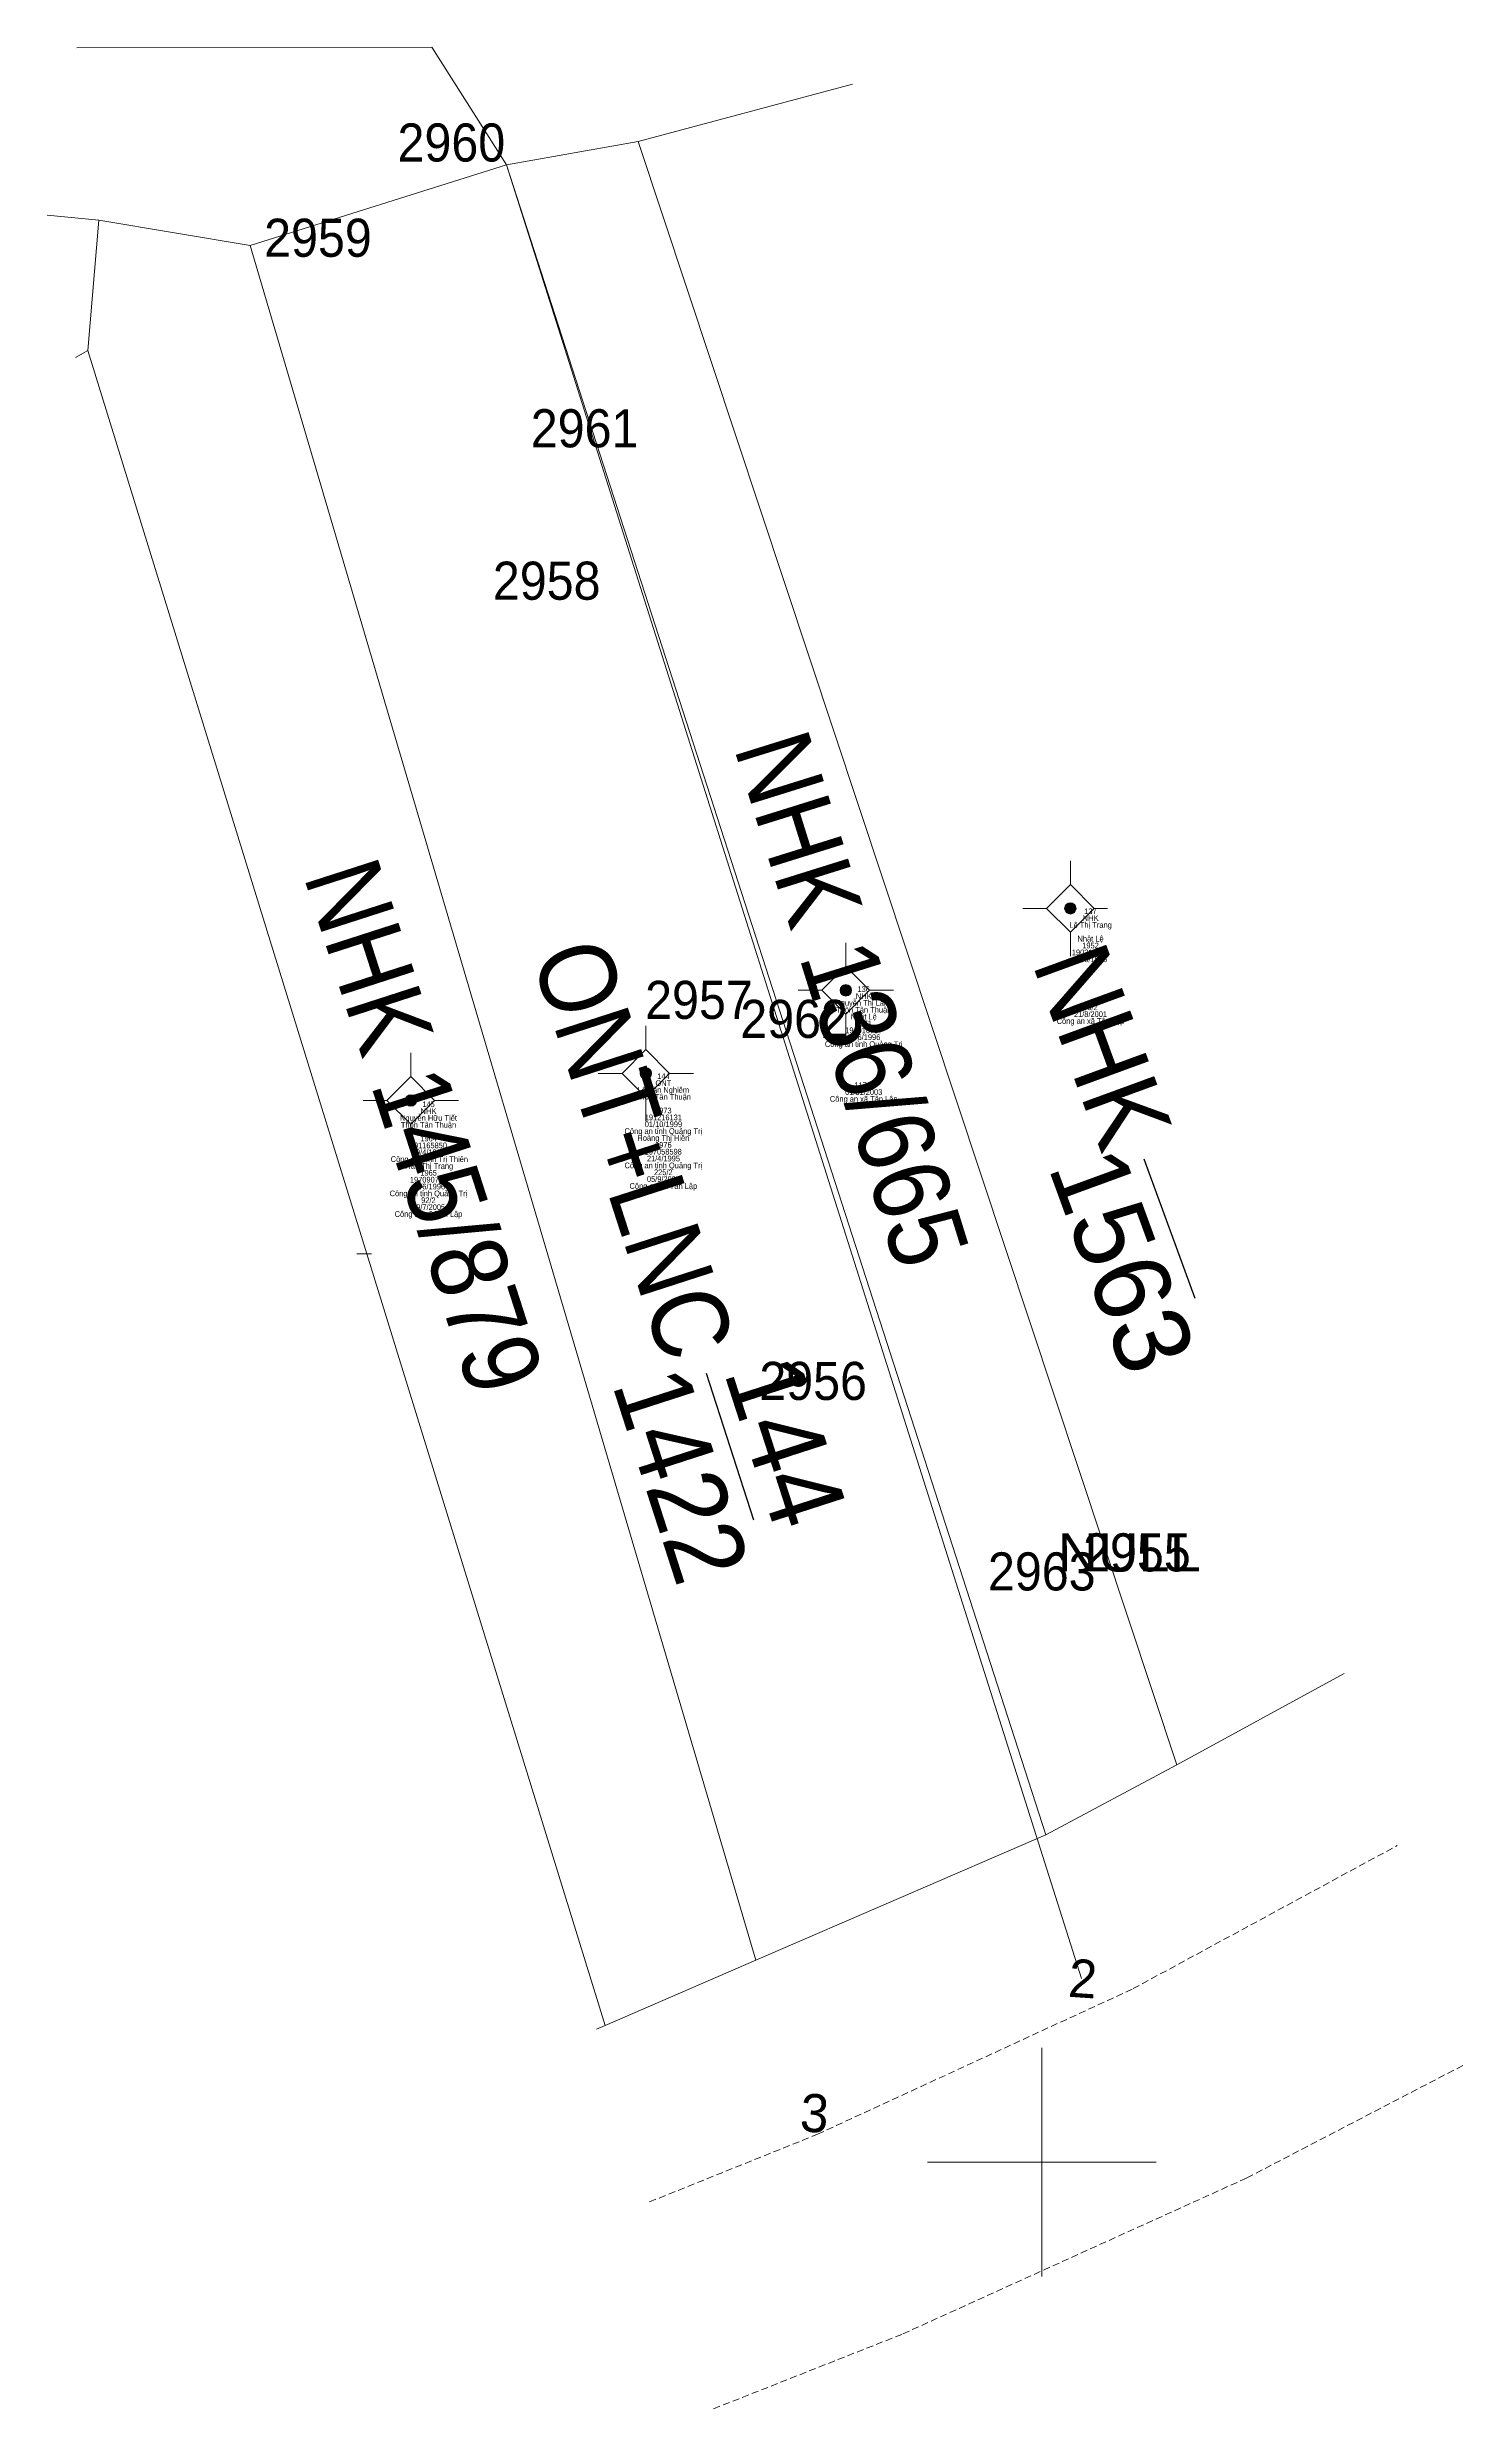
# Model space of a CAD drawing. Header units: metres. Extents: x 545748 to 545822, y 1836787 to 1836911.
import ezdxf
from ezdxf.enums import TextEntityAlignment as Align

# ---------------------------------------------------------------- set-up
doc = ezdxf.new("R2010")
doc.units = ezdxf.units.M
doc.header["$LTSCALE"] = 0.12
doc.linetypes.add('MEDIUM_DASHED', pattern=[4.5, 3, -1.5])
for name, color, linetype, lineweight in [('10', 7, 'Continuous', 13), ('11', 7, 'Continuous', 13), ('13', 7, 'Continuous', 25), ('22', 7, 'MEDIUM_DASHED', 13), ('23', 7, 'Continuous', 13), ('31', 7, 'Continuous', 13), ('32', 7, 'Continuous', 13), ('63', 7, 'Continuous', 13)]:
    doc.layers.add(name, color=color, linetype=linetype, lineweight=lineweight)
doc.layers.add('12', color=7, linetype='Continuous')
doc.layers.add('15', color=7, linetype='Continuous')

msp = doc.modelspace()

# ---------------------------------------------------------------- hatches: boundary and pattern name
at = {"layer": '11'}
for points in [[(545801.7995, 1836865.8, 1), (545801.1995, 1836865.8, 1)], [(545790.0095, 1836861.5, 1), (545789.4095, 1836861.5, 1)], [(545779.5095, 1836857.14, 1), (545778.9095, 1836857.14, 1)], [(545767.1695, 1836855.72, 1), (545766.5695, 1836855.72, 1)]]:
    msp.add_hatch(color=256, dxfattribs=at).paths.add_polyline_path(points)

# ---------------------------------------------------------------- linework, layer by layer
at = {"layer": '10'}
for p, q in [((545807.09, 1836820.85), (545778.8, 1836906.06)), ((545758.43, 1836900.6), (545771.89, 1836904.83)), ((545771.89, 1836904.83), (545800.21, 1836817.18)), ((545747.78, 1836902.19), (545750.49, 1836901.93)), ((545749.91, 1836895.09), (545750.49, 1836901.93)), ((545758.43, 1836900.6), (545750.49, 1836901.93)), ((545784.99, 1836810.6), (545758.43, 1836900.6)), ((545749.26, 1836894.71), (545749.91, 1836895.09)), ((545777.07, 1836807.17), (545749.91, 1836895.09))]:
    msp.add_line(p, q, dxfattribs=at)
at = {"layer": '11'}
for p, q in [((545801.5, 1836868.3), (545801.5, 1836867.05)), ((545800.25, 1836865.8), (545799, 1836865.8)), ((545803.45, 1836865.8), (545802.75, 1836865.8)), ((545789.71, 1836864), (545789.71, 1836862.75)), ((545801.5, 1836864.55), (545801.5, 1836863.3)), ((545788.46, 1836861.5), (545787.21, 1836861.5)), ((545792.21, 1836861.5), (545790.96, 1836861.5)), ((545789.71, 1836860.25), (545789.71, 1836859)), ((545779.21, 1836859.64), (545779.21, 1836858.39)), ((545766.87, 1836858.22), (545766.87, 1836856.97)), ((545777.96, 1836857.14), (545776.71, 1836857.14)), ((545781.71, 1836857.14), (545780.46, 1836857.14)), ((545765.62, 1836855.72), (545764.37, 1836855.72)), ((545769.37, 1836855.72), (545768.12, 1836855.72)), ((545779.21, 1836855.89), (545779.21, 1836854.64)), ((545766.87, 1836854.47), (545766.87, 1836853.22)), ((545764.81, 1836847.67), (545764.04, 1836847.67))]:
    msp.add_line(p, q, dxfattribs=at)
for points in [[(545801.5, 1836867.05), (545800.25, 1836865.8), (545801.5, 1836864.55), (545802.75, 1836865.8)], [(545789.71, 1836862.75), (545788.46, 1836861.5), (545789.71, 1836860.25), (545790.96, 1836861.5)], [(545779.21, 1836858.39), (545777.96, 1836857.14), (545779.21, 1836855.89), (545780.46, 1836857.14)], [(545766.87, 1836856.97), (545765.62, 1836855.72), (545766.87, 1836854.47), (545768.12, 1836855.72)]]:
    msp.add_lwpolyline(points, close=True, dxfattribs=at)
for centre in [(545801.4995, 1836865.8), (545789.7095, 1836861.5), (545779.2095, 1836857.14), (545766.8695, 1836855.72)]:
    msp.add_circle(centre, 0.3, dxfattribs=at)
at = {"layer": '13'}
for p, q in [((545805.36, 1836852.66), (545808.04, 1836845.35)), ((545782.37, 1836841.41), (545784.86, 1836833.71))]:
    msp.add_line(p, q, dxfattribs=at)
at = {"layer": '22'}
for points in [[(545779.41, 1836797.91), (545788.23, 1836801.46), (545804.8, 1836809.1), (545818.66, 1836816.61)], [(545782.77, 1836787.05), (545792.71, 1836790.98), (545810.77, 1836799.17), (545822.21, 1836805.12)]]:
    msp.add_lwpolyline(points, dxfattribs=at)
at = {"layer": '23'}
msp.add_line((545807.09, 1836820.85), (545815.87, 1836825.64), dxfattribs=at)
msp.add_lwpolyline([(545776.62, 1836806.97), (545777.07, 1836807.17), (545784.99, 1836810.6), (545800.21, 1836817.18), (545807.09, 1836820.85)], dxfattribs=at)
at = {"layer": '31'}
for p, q in [((545790.07, 1836909.07), (545778.8, 1836906.06)), ((545778.8, 1836906.06), (545771.89, 1836904.83))]:
    msp.add_line(p, q, dxfattribs=at)
msp.add_lwpolyline([(545749.34, 1836910.96), (545767.97, 1836911), (545771.89, 1836904.83)], dxfattribs=at)
at = {"layer": '32'}
msp.add_line((545802.09, 1836809.63), (545771.89, 1836904.83), dxfattribs=at)
at = {"layer": '63'}
for p, q in [((545800, 1836794), (545800, 1836806)), ((545800, 1836794), (545800, 1836806)), ((545794, 1836800), (545806, 1836800)), ((545794, 1836800), (545806, 1836800))]:
    msp.add_line(p, q, dxfattribs=at)

# ---------------------------------------------------------------- texts
at = {"layer": '12'}
for s, width, p in [('2960', 0.95, (545769, 1836905)), ('2959', 0.95, (545761.995, 1836900)), ('2961', 0.95, (545775.995, 1836890)), ('2958', 0.95, (545774.005, 1836882)), ('2957', 0.95, (545782, 1836860)), ('2962', 0.95, (545786.995, 1836859)), ('2956', 0.95, (545787.995, 1836840)), ('NULL ', 1.1, (545805, 1836831)), ('2955', 0.95, (545804.995, 1836831)), ('2963', 0.95, (545800, 1836830))]:
    msp.add_text(s, height=2, dxfattribs=dict(at, width=width)).set_placement(p, align=Align.CENTER)
for s, p in [('2', (545802.0887, 1836808.6309)), ('3', (545788.0037, 1836801.5706))]:
    msp.add_text(s, height=2, rotation=356.2, dxfattribs=at).set_placement(p, align=Align.CENTER)
at = {"layer": '13'}
for s, rotation, width, p in [('NHK 136/665', 287.353, 0.9, (545788.1286, 1836860.4415)), ('NHK 145/879', 287.888, 0.9, (545765.6637, 1836853.7493)), ('1422', 287.908, 0.95, (545779.163, 1836835.445))]:
    msp.add_text(s, height=4, rotation=rotation, dxfattribs=dict(at, width=width)).set_placement(p, align=Align.CENTER)
for s, rotation, width, p in [('ONT+LNC ', 287.908, 0.9, (545780.5493, 1836840.5199)), ('NHK ', 290.091, 0.95, (545803.6541, 1836851.504))]:
    msp.add_text(s, height=4, rotation=rotation, dxfattribs=dict(at, width=width)).set_placement(p, align=Align.RIGHT)
for s, rotation, p in [('1563', 290.091, (545802.359, 1836846.642)), ('144', 287.908, (545784.664, 1836837.22))]:
    msp.add_text(s, height=4, rotation=rotation, dxfattribs=at).set_placement(p, align=Align.CENTER)
at = {"layer": '15'}
for s, width, p in [('Lê Thị Trang', 0.9, (545802.565, 1836864.78)), ('137', 0.85, (545802.555, 1836865.5)), ('190311194', 0.85, (545802.555, 1836863.34)), ('Nhật Lệ', 0.9, (545802.56, 1836864.06)), ('1952', 0.85, (545802.56, 1836863.7)), ('17/6/1996', 0.9, (545802.56, 1836862.98)), ('Nguyễn Thị Lanh', 0.9, (545790.655, 1836860.69)), ('136', 0.85, (545790.65, 1836861.41)), ('Thôn Tân Thuận', 0.9, (545790.65, 1836860.33)), ('Nhật Lệ', 0.9, (545790.65, 1836859.97)), ('1971', 0.8, (545790.65, 1836859.61)), ('Công an xã Tân Lập', 0.9, (545802.56, 1836859.74)), ('21/8/2001', 0.85, (545802.56, 1836860.1)), ('60/2', 0.85, (545802.555, 1836860.46)), ('Công an tỉnh Quảng Trị', 0.9, (545790.65, 1836858.53)), ('191016737', 0.85, (545790.655, 1836859.25)), ('17/6/1996', 0.9, (545790.65, 1836858.89)), ('Thôn Tân Thuận', 0.9, (545780.13, 1836855.76)), ('Lê Văn Nghiêm', 0.9, (545780.13, 1836856.12)), ('ONT', 0.95, (545780.13, 1836856.48)), ('144', 0.85, (545780.135, 1836856.84)), ('Công an xã Tân Lập', 0.9, (545790.65, 1836855.65)), ('01/01/2003', 0.85, (545790.65, 1836856.01)), ('117/2', 0.85, (545790.65, 1836856.37)), ('Nguyễn Hữu Tiết', 0.9, (545767.8, 1836854.65)), ('145', 0.85, (545767.805, 1836855.37)), ('191216131', 0.85, (545780.13, 1836854.68)), ('1973', 0.85, (545780.13, 1836855.04)), ('Thôn Tân Thuận', 0.9, (545767.8, 1836854.29)), ('191165850', 0.85, (545767.795, 1836853.21)), ('1964', 0.85, (545767.805, 1836853.57)), ('Công an tỉnh Quảng Trị', 0.9, (545780.13, 1836853.96)), ('Hoàng Thị Hiền', 0.9, (545780.13, 1836853.6)), ('01/10/1999', 0.9, (545780.135, 1836854.32)), ('1976', 0.85, (545780.13, 1836853.24)), ('Công an Bình Trị Thiên', 0.9, (545767.845, 1836852.49)), ('Trần Thị Trang', 0.9, (545767.8, 1836852.13)), ('29/4/1987', 0.9, (545767.795, 1836852.85)), ('Công an tỉnh Quảng Trị', 0.9, (545780.13, 1836852.16)), ('197058598', 0.85, (545780.125, 1836852.88)), ('21/4/1995', 0.85, (545780.135, 1836852.52)), ('Công an tỉnh Quảng Trị', 0.9, (545767.8, 1836850.69)), ('197090713', 0.85, (545767.8, 1836851.41)), ('18/6/1996', 0.9, (545767.8, 1836851.05)), ('1965', 0.85, (545767.805, 1836851.77)), ('Công an xã Tân Lập', 0.9, (545780.13, 1836851.08)), ('05/9/2005', 0.85, (545780.135, 1836851.44)), ('225/2', 0.85, (545780.13, 1836851.8)), ('Công an xã Tân Lập', 0.9, (545767.8, 1836849.61)), ('19/7/2005', 0.85, (545767.805, 1836849.97)), ('92/2', 0.85, (545767.795, 1836850.33))]:
    msp.add_text(s, height=0.3, dxfattribs=dict(at, width=width)).set_placement(p, align=Align.CENTER)
for p in [(545802.565, 1836865.14), (545790.655, 1836861.05), (545767.805, 1836855.01)]:
    msp.add_text('NHK', height=0.3, dxfattribs=at).set_placement(p, align=Align.CENTER)

doc.saveas('drawing.dxf')
